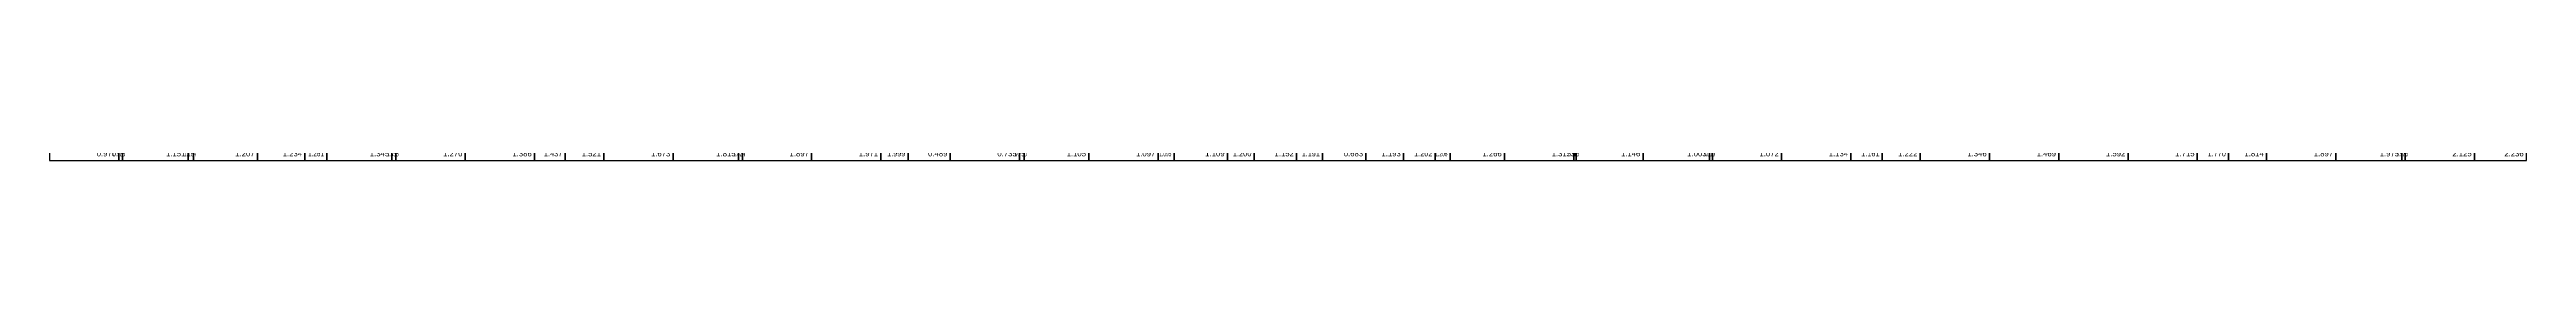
# Model space of a CAD drawing. Extents: x -160 to 364724, y -100 to 7353297.
# Drawn here: x 360027 to 360742, y 7349718 to 7349718 of the extents above; entities that cross this region are included whole.
import ezdxf
from ezdxf.enums import TextEntityAlignment as Align

# ---------------------------------------------------------------- set-up
doc = ezdxf.new("R2010")
doc.units = 0
doc.header["$LTSCALE"] = 5
doc.layers.add('PS_PERFIL_COTA_LIN', color=7, linetype='Continuous')
doc.layers.add('PS_PERFIL_COTA_TXT', color=5, linetype='Continuous')
doc.styles.get("Standard").update_dxf_attribs({"font": 'arial.ttf'})

msp = doc.modelspace()

# ---------------------------------------------------------------- linework, layer by layer
at = {"layer": 'PS_PERFIL_COTA_LIN', "linetype": 'Continuous'}
for points in [[(360027.18, 7349722.443), (360027.18, 7349718.443), (360047.18, 7349718.443), (360047.18, 7349722.443)], [(360047.18, 7349722.443), (360047.18, 7349718.443), (360048.211, 7349718.443), (360048.211, 7349722.443)], [(360048.211, 7349722.443), (360048.211, 7349718.443), (360067.18, 7349718.443), (360067.18, 7349722.443)], [(360067.18, 7349722.443), (360067.18, 7349718.443), (360068.69, 7349718.443), (360068.69, 7349722.443)], [(360068.69, 7349722.443), (360068.69, 7349718.443), (360087.18, 7349718.443), (360087.18, 7349722.443)], [(360087.18, 7349722.443), (360087.18, 7349718.443), (360100.893, 7349718.443), (360100.893, 7349722.443)], [(360100.893, 7349722.443), (360100.893, 7349718.443), (360107.18, 7349718.443), (360107.18, 7349722.443)], [(360107.18, 7349722.443), (360107.18, 7349718.443), (360126.023, 7349718.443), (360126.023, 7349722.443)], [(360126.023, 7349722.443), (360126.023, 7349718.443), (360127.18, 7349718.443), (360127.18, 7349722.443)], [(360127.18, 7349722.443), (360127.18, 7349718.443), (360147.18, 7349718.443), (360147.18, 7349722.443)], [(360147.18, 7349722.443), (360147.18, 7349718.443), (360167.18, 7349718.443), (360167.18, 7349722.443)], [(360167.18, 7349722.443), (360167.18, 7349718.443), (360176.024, 7349718.443), (360176.024, 7349722.443)], [(360176.024, 7349722.443), (360176.024, 7349718.443), (360187.18, 7349718.443), (360187.18, 7349722.443)], [(360187.18, 7349722.443), (360187.18, 7349718.443), (360207.18, 7349718.443), (360207.18, 7349722.443)], [(360207.18, 7349722.443), (360207.18, 7349718.443), (360226.025, 7349718.443), (360226.025, 7349722.443)], [(360226.025, 7349722.443), (360226.025, 7349718.443), (360227.18, 7349718.443), (360227.18, 7349722.443)], [(360227.18, 7349722.443), (360227.18, 7349718.443), (360247.18, 7349718.443), (360247.18, 7349722.443)], [(360247.18, 7349722.443), (360247.18, 7349718.443), (360267.18, 7349718.443), (360267.18, 7349722.443)], [(360267.18, 7349722.443), (360267.18, 7349718.443), (360275, 7349718.443), (360275, 7349722.443)], [(360275, 7349722.443), (360275, 7349718.443), (360287.18, 7349718.443), (360287.18, 7349722.443)], [(360287.18, 7349722.443), (360287.18, 7349718.443), (360307.18, 7349718.443), (360307.18, 7349722.443)], [(360307.18, 7349722.443), (360307.18, 7349718.443), (360308.512, 7349718.443), (360308.512, 7349722.443)], [(360308.512, 7349722.443), (360308.512, 7349718.443), (360327.18, 7349718.443), (360327.18, 7349722.443)], [(360327.18, 7349722.443), (360327.18, 7349718.443), (360347.18, 7349718.443), (360347.18, 7349722.443)], [(360347.18, 7349722.443), (360347.18, 7349718.443), (360351.821, 7349718.443), (360351.821, 7349722.443)], [(360351.821, 7349722.443), (360351.821, 7349718.443), (360367.18, 7349718.443), (360367.18, 7349722.443)], [(360367.18, 7349722.443), (360367.18, 7349718.443), (360374.946, 7349718.443), (360374.946, 7349722.443)], [(360374.946, 7349722.443), (360374.946, 7349718.443), (360387.18, 7349718.443), (360387.18, 7349722.443)], [(360387.18, 7349722.443), (360387.18, 7349718.443), (360394.681, 7349718.443), (360394.681, 7349722.443)], [(360394.681, 7349722.443), (360394.681, 7349718.443), (360407.18, 7349718.443), (360407.18, 7349722.443)], [(360407.18, 7349722.443), (360407.18, 7349718.443), (360418.054, 7349718.443), (360418.054, 7349722.443)], [(360418.054, 7349722.443), (360418.054, 7349718.443), (360427.18, 7349718.443), (360427.18, 7349722.443)], [(360427.18, 7349722.443), (360427.18, 7349718.443), (360431.509, 7349718.443), (360431.509, 7349722.443)], [(360431.509, 7349722.443), (360431.509, 7349718.443), (360447.18, 7349718.443), (360447.18, 7349722.443)], [(360447.18, 7349722.443), (360447.18, 7349718.443), (360467.18, 7349718.443), (360467.18, 7349722.443)], [(360467.18, 7349722.443), (360467.18, 7349718.443), (360467.866, 7349718.443), (360467.866, 7349722.443)], [(360467.866, 7349722.443), (360467.866, 7349718.443), (360487.18, 7349718.443), (360487.18, 7349722.443)], [(360487.18, 7349722.443), (360487.18, 7349718.443), (360506.314, 7349718.443), (360506.314, 7349722.443)], [(360506.314, 7349722.443), (360506.314, 7349718.443), (360507.18, 7349718.443), (360507.18, 7349722.443)], [(360507.18, 7349722.443), (360507.18, 7349718.443), (360527.18, 7349718.443), (360527.18, 7349722.443)], [(360527.18, 7349722.443), (360527.18, 7349718.443), (360547.18, 7349718.443), (360547.18, 7349722.443)], [(360547.18, 7349722.443), (360547.18, 7349718.443), (360556.246, 7349718.443), (360556.246, 7349722.443)], [(360556.246, 7349722.443), (360556.246, 7349718.443), (360567.18, 7349718.443), (360567.18, 7349722.443)], [(360567.18, 7349722.443), (360567.18, 7349718.443), (360587.18, 7349718.443), (360587.18, 7349722.443)], [(360587.18, 7349722.443), (360587.18, 7349718.443), (360607.18, 7349718.443), (360607.18, 7349722.443)], [(360607.18, 7349722.443), (360607.18, 7349718.443), (360627.18, 7349718.443), (360627.18, 7349722.443)], [(360627.18, 7349722.443), (360627.18, 7349718.443), (360647.18, 7349718.443), (360647.18, 7349722.443)], [(360647.18, 7349722.443), (360647.18, 7349718.443), (360656.209, 7349718.443), (360656.209, 7349722.443)], [(360656.209, 7349722.443), (360656.209, 7349718.443), (360667.18, 7349718.443), (360667.18, 7349722.443)], [(360667.18, 7349722.443), (360667.18, 7349718.443), (360687.18, 7349718.443), (360687.18, 7349722.443)], [(360687.18, 7349722.443), (360687.18, 7349718.443), (360706.208, 7349718.443), (360706.208, 7349722.443)], [(360706.208, 7349722.443), (360706.208, 7349718.443), (360707.18, 7349718.443), (360707.18, 7349722.443)], [(360707.18, 7349722.443), (360707.18, 7349718.443), (360727.18, 7349718.443), (360727.18, 7349722.443)], [(360727.18, 7349722.443), (360727.18, 7349718.443), (360742.19, 7349718.443), (360742.19, 7349722.443)]]:
    msp.add_lwpolyline(points, close=True, dxfattribs=at)
for points in [[(360027.18, 7349718.443), (360047.18, 7349718.443)], [(360047.18, 7349718.443), (360048.211, 7349718.443)], [(360067.18, 7349718.443), (360068.69, 7349718.443)], [(360087.18, 7349718.443), (360100.893, 7349718.443)], [(360107.18, 7349718.443), (360126.023, 7349718.443)], [(360147.18, 7349718.443), (360167.18, 7349718.443)], [(360176.024, 7349718.443), (360187.18, 7349718.443)], [(360187.18, 7349718.443), (360207.18, 7349718.443)], [(360207.18, 7349718.443), (360226.025, 7349718.443)], [(360227.18, 7349718.443), (360247.18, 7349718.443)], [(360247.18, 7349718.443), (360267.18, 7349718.443)], [(360267.18, 7349718.443), (360275, 7349718.443)], [(360287.18, 7349718.443), (360307.18, 7349718.443)], [(360307.18, 7349718.443), (360308.512, 7349718.443)], [(360327.18, 7349718.443), (360347.18, 7349718.443)], [(360347.18, 7349718.443), (360351.821, 7349718.443)], [(360367.18, 7349718.443), (360374.946, 7349718.443)], [(360387.18, 7349718.443), (360394.681, 7349718.443)], [(360418.054, 7349718.443), (360427.18, 7349718.443)], [(360427.18, 7349718.443), (360431.509, 7349718.443)], [(360447.18, 7349718.443), (360467.18, 7349718.443)], [(360467.18, 7349718.443), (360467.866, 7349718.443)], [(360487.18, 7349718.443), (360506.314, 7349718.443)], [(360507.18, 7349718.443), (360527.18, 7349718.443)], [(360527.18, 7349718.443), (360547.18, 7349718.443)], [(360547.18, 7349718.443), (360556.246, 7349718.443)], [(360567.18, 7349718.443), (360587.18, 7349718.443)], [(360587.18, 7349718.443), (360607.18, 7349718.443)], [(360607.18, 7349718.443), (360627.18, 7349718.443)], [(360627.18, 7349718.443), (360647.18, 7349718.443)], [(360656.209, 7349718.443), (360667.18, 7349718.443)], [(360667.18, 7349718.443), (360687.18, 7349718.443)], [(360687.18, 7349718.443), (360706.208, 7349718.443)], [(360707.18, 7349718.443), (360727.18, 7349718.443)], [(360727.18, 7349718.443), (360742.19, 7349718.443)]]:
    msp.add_lwpolyline(points, dxfattribs=at)

# ---------------------------------------------------------------- texts
at = {"layer": 'PS_PERFIL_COTA_TXT'}
for s, p in [('0.970', (360046.38, 7349720.443)), ('1.151', (360066.38, 7349720.443)), ('1.207', (360086.38, 7349720.443)), ('1.234', (360100.093, 7349720.443)), ('1.345', (360125.223, 7349720.443)), ('1.270', (360146.38, 7349720.443)), ('1.386', (360166.38, 7349720.443)), ('1.521', (360186.38, 7349720.443)), ('1.673', (360206.38, 7349720.443)), ('1.815', (360225.225, 7349720.443)), ('1.897', (360246.38, 7349720.443)), ('1.971', (360266.38, 7349720.443)), ('0.489', (360286.38, 7349720.443)), ('0.735', (360306.38, 7349720.443)), ('1.105', (360326.38, 7349720.443)), ('1.097', (360346.38, 7349720.443)), ('1.109', (360366.38, 7349720.443)), ('1.152', (360386.38, 7349720.443)), ('0.683', (360406.38, 7349720.443)), ('1.193', (360417.254, 7349720.443)), ('1.266', (360446.38, 7349720.443)), ('1.315', (360466.38, 7349720.443)), ('1.146', (360486.38, 7349720.443)), ('1.003', (360505.514, 7349720.443)), ('1.072', (360526.38, 7349720.443)), ('1.134', (360546.38, 7349720.443)), ('1.222', (360566.38, 7349720.443)), ('1.346', (360586.38, 7349720.443)), ('1.469', (360606.38, 7349720.443)), ('1.592', (360626.38, 7349720.443)), ('1.715', (360646.38, 7349720.443)), ('1.814', (360666.38, 7349720.443)), ('1.897', (360686.38, 7349720.443)), ('1.975', (360705.408, 7349720.443)), ('2.125', (360726.38, 7349720.443)), ('2.236', (360741.39, 7349720.443))]:
    msp.add_text(s, height=1.6, dxfattribs=at).set_placement(p, align=Align.MIDDLE_RIGHT)
for s, width, p in [('0.983', 0.5, (360049.011, 7349720.443)), ('1.164', 0.5, (360069.49, 7349720.443)), ('1.261', 0.654862, (360106.38, 7349720.443)), ('1.358', 0.5, (360127.98, 7349720.443)), ('1.437', 0.921283, (360175.224, 7349720.443)), ('1.824', 0.5, (360227.98, 7349720.443)), ('1.999', 0.814578, (360274.2, 7349720.443)), ('0.750', 0.5, (360309.312, 7349720.443)), ('1.095', 0.5, (360351.021, 7349720.443)), ('1.200', 0.808994, (360374.146, 7349720.443)), ('1.191', 0.781298, (360393.881, 7349720.443)), ('1.202', 0.950656, (360426.38, 7349720.443)), ('1.206', 0.5, (360430.709, 7349720.443)), ('1.316', 0.5, (360468.666, 7349720.443)), ('1.010', 0.5, (360507.98, 7349720.443)), ('1.161', 0.944351, (360555.446, 7349720.443)), ('1.770', 0.940551, (360655.409, 7349720.443)), ('1.976', 0.5, (360707.98, 7349720.443))]:
    msp.add_text(s, height=1.6, dxfattribs=dict(at, width=width)).set_placement(p, align=Align.MIDDLE_RIGHT)

doc.saveas('drawing.dxf')
